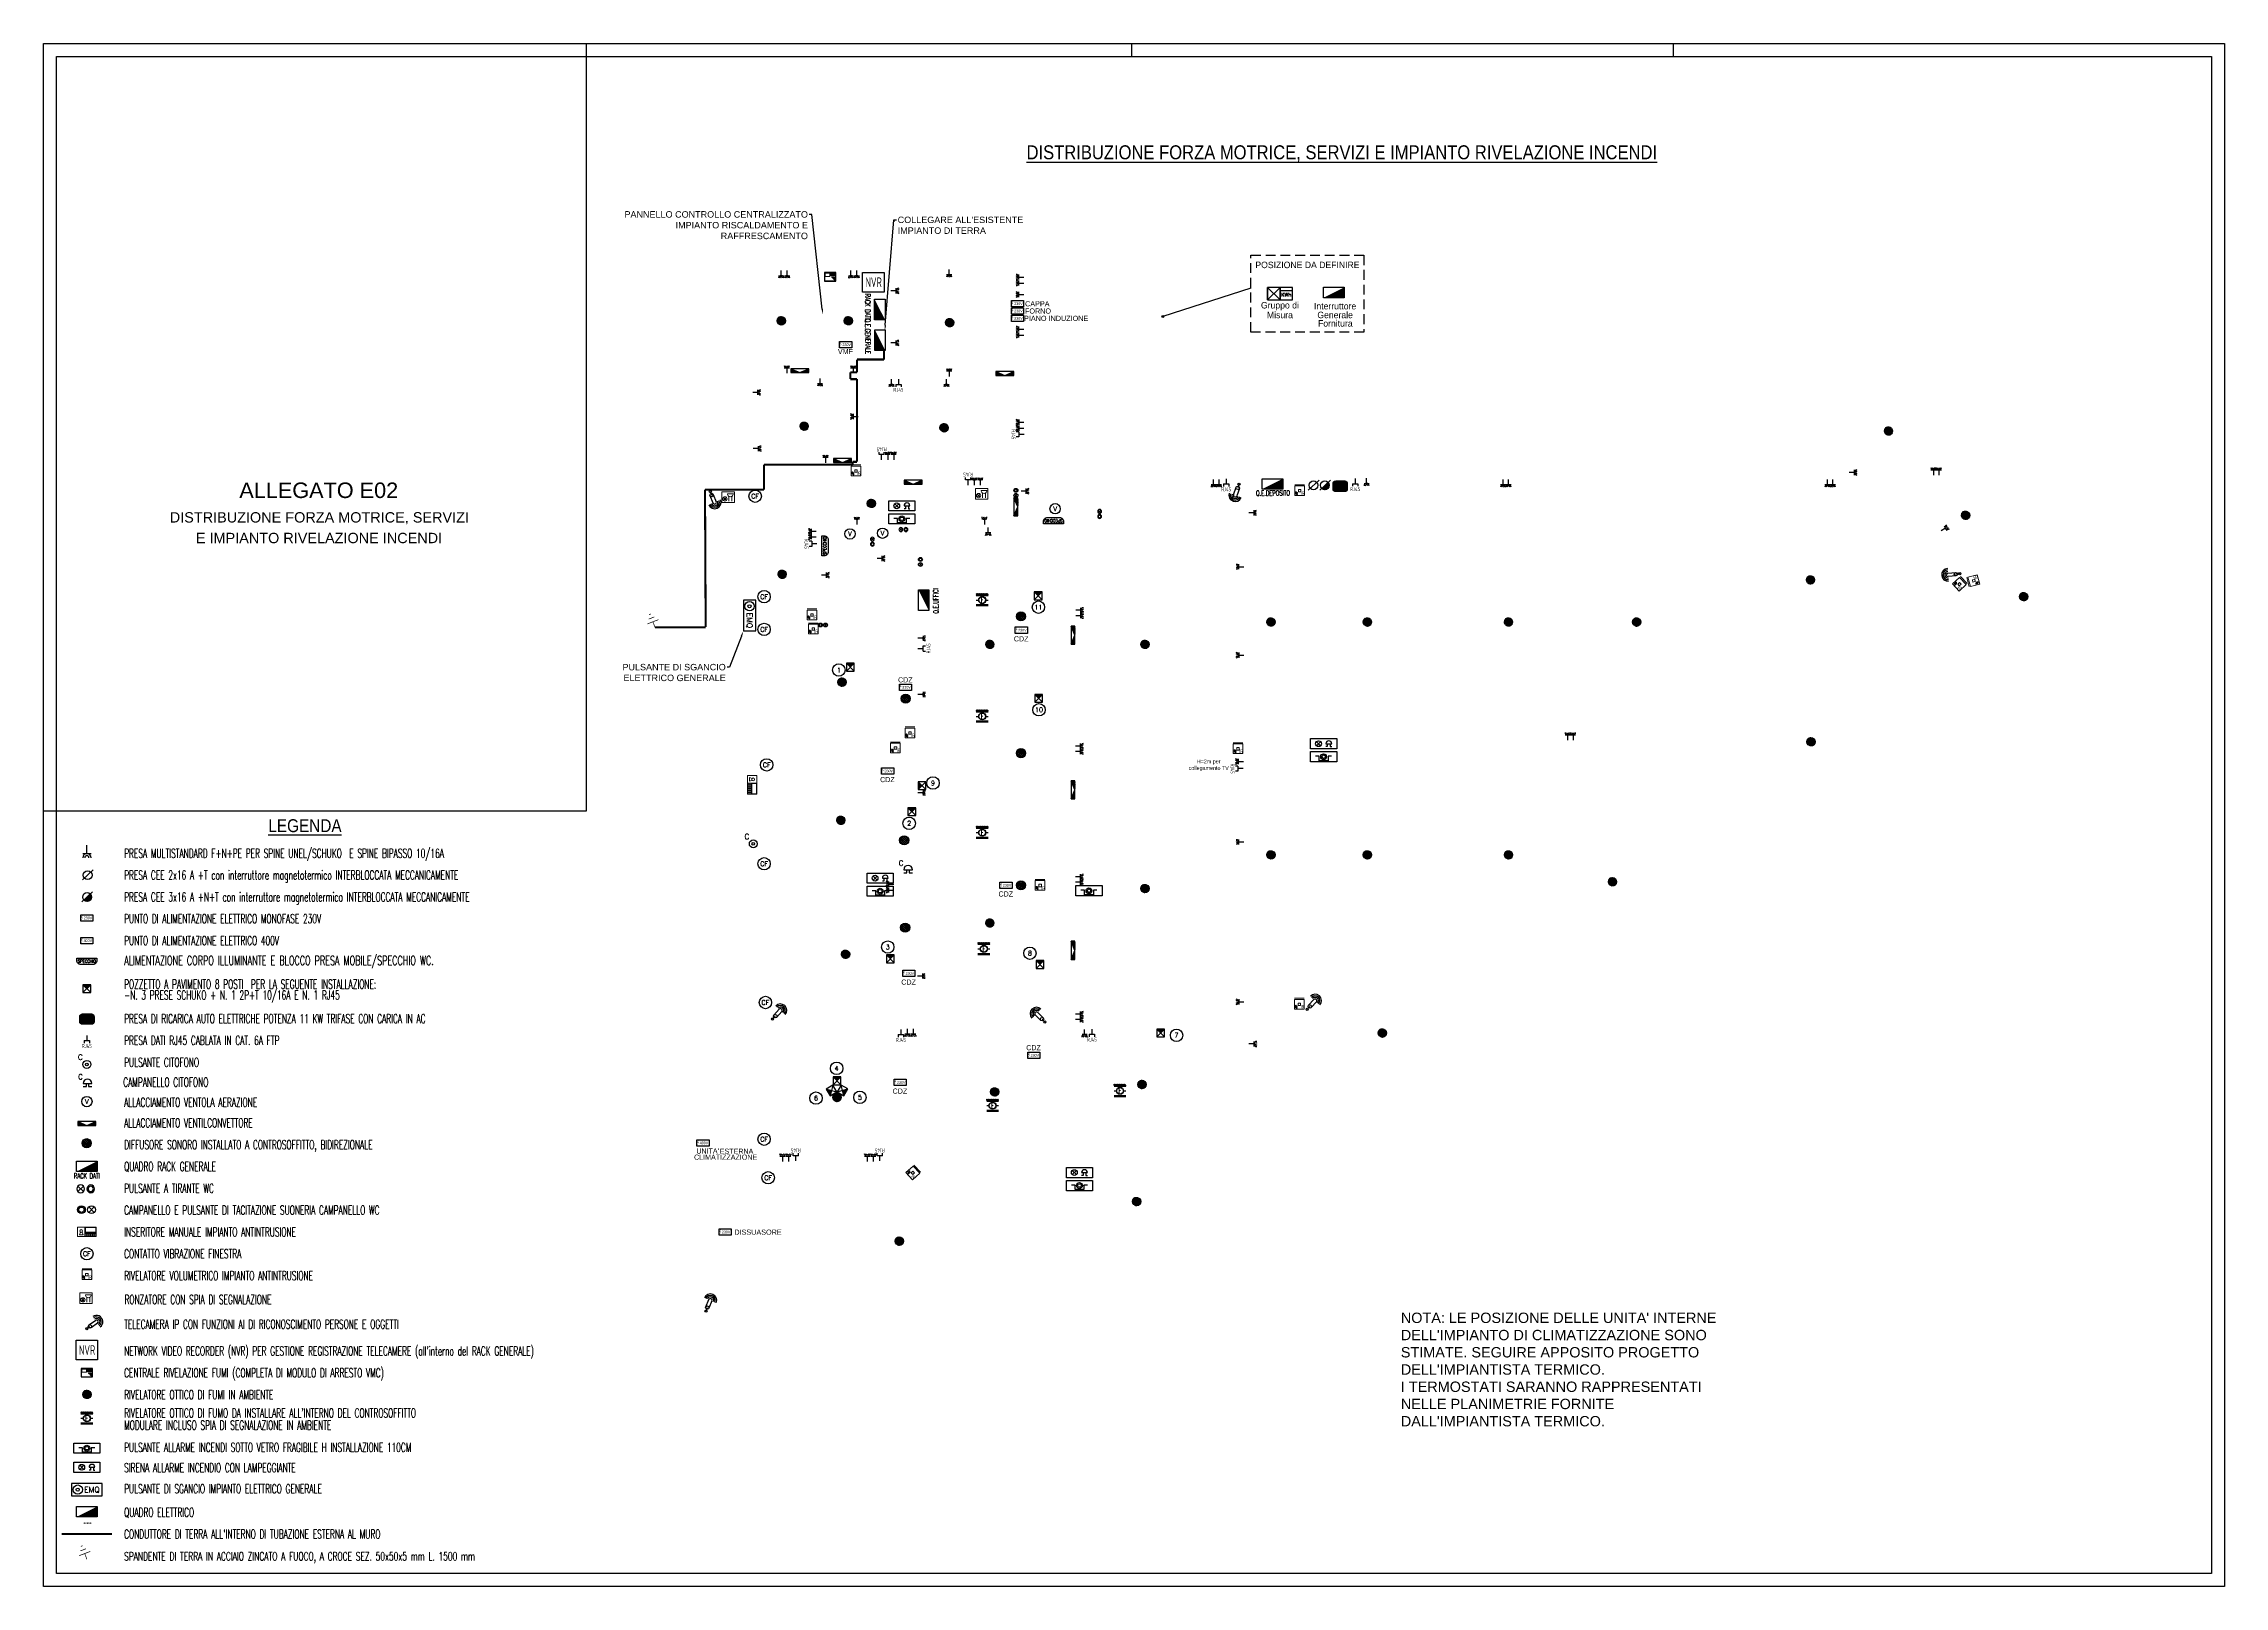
# Model space of a CAD drawing. Header units: millimetres. Extents: x 10519 to 85911, y -3857 to 53173.
# Drawn here: x 10519 to 18958, y -3857 to 2112 of the extents above; entities outside this region: 3.
import ezdxf
from ezdxf import colors
from ezdxf.entities.mleader import LeaderData, LeaderLine
from ezdxf.enums import TextEntityAlignment as Align
from ezdxf.math import Vec2, Vec3

# ---------------------------------------------------------------- set-up
doc = ezdxf.new("R2010")
doc.units = ezdxf.units.MM
for name, pattern in [('CENTER', [2, 1.25, -0.25, 0.25, -0.25]), ('CONTINUA', [0]), ('TRATTEGGIATA', [19.05, 12.7, -6.35])]:
    doc.linetypes.add(name, pattern=pattern)
for name, color, linetype, lineweight in [('00 TESTO', 7, 'Continuous', 0), ('1 - Testi', 7, 'Continuous', 18), ('ESISTENTE', 7, 'Continuous', 25), ('I - Elettrici', 240, 'Continuous', 15)]:
    doc.layers.add(name, color=color, linetype=linetype, lineweight=lineweight)
for name, color, linetype in [('AP_01_Retini', 7, 'Continuous'), ('EVAC', 6, 'Continuous'), ('FM', 240, 'Continuous'), ('IMP. ANTINCENDIO', 4, 'Continuous'), ('LC NUOVA', 3, 'Continuous'), ('LEGENDA EM', 7, 'Continuous'), ('QUADRI', 164, 'Continuous'), ('RETE', 14, 'Continuous'), ('RI', 4, 'Continuous'), ('SCRITTE', 7, 'Continuous'), ('SER', 204, 'Continuous'), ('SERVIZI', 204, 'Continuous'), ('TERRA', 12, 'Continuous'), ('TESTI', 7, 'Continuous'), ('VENT', 40, 'Continuous')]:
    doc.layers.add(name, color=color, linetype=linetype)
doc.layers.add('Testo Fisso', color=244, linetype='Continuous', lineweight=30, true_color=0x991b1e)
doc.styles.add('1', font='SIMPLEX', dxfattribs={"width": 0.65})
doc.styles.add('2', font='SIMPLEX')
doc.styles.add('ARIAL', font='arial.ttf', dxfattribs={"width": 0.9})
doc.styles.add('IMP-15', font='romans.shx', dxfattribs={"width": 0.6, "height": 7.5})
doc.styles.add('ISOCPEUR', font='isocpeur.ttf')
doc.styles.add('leving', font='simplex.shx', dxfattribs={"width": 0.6})
doc.styles.add('ROMANS', font='romans', dxfattribs={"height": 2.5})
doc.styles.add('simplex.shx', font='simplex.shx', dxfattribs={"width": 0.6})
doc.styles.add('SPAC', font='isocp')
doc.styles.get("Standard").update_dxf_attribs({"font": 'arial.ttf'})
doc.styles.add('T_ESE_q100', font='bahnschrift.ttf', dxfattribs={"height": 15})
pattern_1 = [(45, (-1.6892, -1.8778), (-0.1796051, 0.1796051), [])]

# ---------------------------------------------------------------- blocks, each defined once
blk = doc.blocks.new('Quadro di piano')
blk.add_lwpolyline([(-36.2, 0), (44.2, 0), (44.2, -40.5), (-36.2, -40.5)], close=True)
blk.add_solid([(44.2, 0), (-36.2, 0), (-36.2, -40.5)])
at = {"style": 'IMP-15', "width": 0.6}
for tag, p in [('DENOMINAZIONE', (6, -60.5)), ('CODICE', (6, -50.5))]:
    blk.add_attdef(tag, text='', height=7.5, dxfattribs=at).set_placement(p, align=Align.CENTER)
blk = doc.blocks.new('Rack di piano')
blk.add_lwpolyline([(-36.2, 0), (44.2, 0), (44.2, -40.5), (-36.2, -40.5)], close=True)
blk.add_solid([(44.2, 0), (-36.2, 0), (-36.2, -40.5)])
at = {"style": 'IMP-15', "width": 0.6}
for tag, p in [('NOTASX', (-38.8, -33.5)), ('IP', (41.7, -38))]:
    blk.add_attdef(tag, text='', height=7.5, dxfattribs=at).set_placement(p, align=Align.RIGHT)
for tag, p in [('DENOMINAZIONE', (6, -60.5)), ('CODICE', (6, -50.5))]:
    blk.add_attdef(tag, text='', height=7.5, dxfattribs=at).set_placement(p, align=Align.CENTER)
blk.add_attdef('NOTADX', (46.7, -18.5), '', height=7.5, dxfattribs=at)
blk = doc.blocks.new('Riv Incendio Controsoffitto')
h = blk.add_hatch()
h.set_pattern_fill('ANSI31', color=256, scale=0.55)
h.set_pattern_definition([(45, (0.831, -11.8327), (-1.234785, 1.234785), [])])
h.paths.add_polyline_path([(-31.2, 15), (-31.2, 8.1), (14.6, 8.1), (14.6, 15)])
for p, q in [((-31.2, 8.1), (14.6, 8.1)), ((-31.2, -9.8), (-22.1, -9.8)), ((-31.2, -27.6), (14.6, -27.6)), ((-31.2, -31.5), (14.6, -31.5)), ((5.4, -9.8), (14.6, -9.8))]:
    blk.add_line(p, q)
for radius in [13.8, 12.7]:
    blk.add_circle((-8.3, -9.8), radius)
at = {"ltscale": 0.3, "insert": (-8.3, -9.8), "char_height": 22, "width": 30.824, "attachment_point": 5, "style": 'simplex.shx'}
blk.add_mtext('F', dxfattribs=at)
blk = doc.blocks.new('Rivelatore fumo in ambiente')
at = {"layer": 'RI'}
h = blk.add_hatch(dxfattribs=at)
h.set_pattern_fill('ANSI31', color=256, scale=0.08)
h.set_pattern_definition(pattern_1)
h.paths.add_polyline_path([(-8.4, 6.6, 0.414214), (-24.4, -9.4), (-8.4, -9.4)])
h = blk.add_hatch(dxfattribs=at)
h.set_pattern_fill('ANSI31', color=256, scale=0.08)
h.set_pattern_definition(pattern_1)
h.paths.add_polyline_path([(-8.4, 6.6), (-8.4, -9.4), (7.6, -9.4, 0.414214)])
h = blk.add_hatch(dxfattribs=at)
h.set_pattern_fill('ANSI31', color=256, scale=0.08)
h.set_pattern_definition(pattern_1)
h.paths.add_polyline_path([(-8.4, -9.4), (-24.4, -9.4, 0.414214), (-8.4, -25.4)])
h = blk.add_hatch(dxfattribs=at)
h.set_pattern_fill('ANSI31', color=256, scale=0.08)
h.set_pattern_definition(pattern_1)
h.paths.add_polyline_path([(7.6, -9.4), (-8.4, -9.4), (-8.4, -25.4, 0.414214)])
for p, q in [((-8.4, 6.6), (-8.4, -25.4)), ((7.6, -9.4), (-24.4, -9.4))]:
    blk.add_line(p, q, dxfattribs=at)
blk.add_circle((-8.4, -9.4), 16, dxfattribs=at)
blk = doc.blocks.new('*U30')
at = {"layer": 'FM'}
for p, q in [((-10, 0), (10, 0)), ((0, 0), (0, 20))]:
    blk.add_line(p, q, dxfattribs=at)
for radius in [10, 5]:
    blk.add_arc((0, -10), radius, 0, 180, dxfattribs=at)
blk = doc.blocks.new('*U36')
at = {"layer": 'SERVIZI'}
for p, q in [((-10, 0), (10, 0)), ((-10, 0), (-10, -10)), ((0, 20), (0, 0)), ((10, 0), (10, -10))]:
    blk.add_line(p, q, dxfattribs=at)
at = {"layer": 'SERVIZI', "style": 'SPAC', "width": 0.8}
blk.add_text('RJ45', height=15, dxfattribs=at).set_placement((0, -21), align=Align.MIDDLE_CENTER)
blk = doc.blocks.new('WCspecchio')
at = {"layer": 'FM'}
blk.add_lwpolyline([(-25.7, 0), (25.7, 0), (25.7, -6.5, -0.414214), (15.7, -16.5), (-15.7, -16.5, -0.414214), (-25.7, -6.5)], format="xyb", close=True, dxfattribs=at)
at = {"layer": 'TESTI', "linetype": 'CONTINUA', "style": '2', "width": 0.8}
blk.add_text('SPECCHIO', height=8, dxfattribs=at).set_placement((0, -12.1), align=Align.CENTER)
blk = doc.blocks.new('CIVI-WCDIS-02')
for p, q in [((11.7, 5.3), (22.3, -5.3)), ((22.3, 5.3), (11.7, -5.3))]:
    blk.add_line(p, q)
blk.add_lwpolyline([(-2.5, -7.5, 0, 0, 0), (-2.5, -15, 3.75, 0, 0), (-2.5, -22.5, 0, 0, 0)], format="xyseb")
for centre, radius in [((-2.5, 0), 7.5), ((-2.5, 0), 5.25), ((17, 0), 7.5)]:
    blk.add_circle(centre, radius)
at = {"style": 'IMP-15', "width": 0.6, "flags": 4}
blk.add_attdef('NOTASX', text='', height=7.5, dxfattribs=at).set_placement((-22.5, 0), align=Align.MIDDLE_RIGHT)
blk.add_attdef('NOTADX', text='', height=7.5, dxfattribs=at).set_placement((32.8, 0), align=Align.MIDDLE_LEFT)
at = {"style": 'IMP-15', "width": 0.6}
blk.add_attdef('CODICE', text='', height=7.5, dxfattribs=at).set_placement((0.3, -34.5), align=Align.TOP_CENTER)
blk = doc.blocks.new('CIVI-WCTAC-01')
for p, q in [((3.7, 5.3), (14.3, -5.3)), ((14.3, 5.3), (3.7, -5.3))]:
    blk.add_line(p, q)
for centre, radius in [((-10.5, 0), 7.5), ((-10.5, 0), 5.25), ((9, 0), 7.5)]:
    blk.add_circle(centre, radius)
at = {"style": 'IMP-15', "width": 0.6, "flags": 4}
blk.add_attdef('NOTASX', text='', height=7.5, dxfattribs=at).set_placement((-22.7, 0), align=Align.MIDDLE_RIGHT)
blk.add_attdef('NOTADX', text='', height=7.5, dxfattribs=at).set_placement((21, 0), align=Align.MIDDLE_LEFT)
at = {"style": 'IMP-15', "width": 0.6}
blk.add_attdef('CODICE', text='', height=7.5, dxfattribs=at).set_placement((0.3, -12.3), align=Align.TOP_CENTER)
blk = doc.blocks.new('P')
at = {"transparency": 16777216}
for radius in [9.6, 3.2]:
    blk.add_circle((0, 0), radius, dxfattribs=at)
at = {"layer": 'TESTI', "color": 7, "transparency": 16777216, "style": 'ROMANS'}
blk.add_attdef('P', text='', height=13, dxfattribs=at).set_placement((-10.5, 11.1), align=Align.RIGHT)
blk.add_attdef('P', (10, 11.1), '', height=13, dxfattribs=at)
blk = doc.blocks.new('16A')
at = {"layer": 'FM'}
for p, q in [((-10, 0), (10, 0)), ((0, 0), (0, 20))]:
    blk.add_line(p, q, dxfattribs=at)
for radius in [10, 5]:
    blk.add_arc((0, -10), radius, 0, 180, dxfattribs=at)
blk = doc.blocks.new('*U33')
at = {"layer": 'FM'}
for p, q in [((-10, 0), (10, 0)), ((0, 0), (0, 20))]:
    blk.add_line(p, q, dxfattribs=at)
for radius in [10, 5]:
    blk.add_arc((0, -10), radius, 0, 180, dxfattribs=at)
blk = doc.blocks.new('*U32')
at = {"layer": 'FM'}
for p, q in [((-10, 0), (10, 0)), ((0, 0), (0, 20))]:
    blk.add_line(p, q, dxfattribs=at)
for radius in [10, 5]:
    blk.add_arc((0, -10), radius, 0, 180, dxfattribs=at)
blk = doc.blocks.new('*U34')
at = {"layer": 'FM'}
for p, q in [((-10, 0), (10, 0)), ((0, 0), (0, 20))]:
    blk.add_line(p, q, dxfattribs=at)
for radius in [10, 5]:
    blk.add_arc((0, -10), radius, 0, 180, dxfattribs=at)
blk = doc.blocks.new('BLQUA')
for p, q in [((15, 15), (-15, -15)), ((15, -15), (-15, 15)), ((0.7, 0.7), (-13.6, 15)), ((1.4, 1.4), (-12.2, 15)), ((2.1, 2.1), (-10.8, 15)), ((2.8, 2.8), (-9.3, 15)), ((3.5, 3.5), (-7.9, 15)), ((4.2, 4.2), (-6.5, 15)), ((4.9, 4.9), (-5.1, 15)), ((5.7, 5.7), (-3.7, 15)), ((6.4, 6.4), (-2.3, 15)), ((7.1, 7.1), (-0.9, 15)), ((7.8, 7.8), (0.6, 15)), ((8.5, 8.5), (2, 15)), ((9.2, 9.2), (3.4, 15)), ((9.9, 9.9), (4.8, 15)), ((10.6, 10.6), (6.2, 15)), ((11.3, 11.3), (7.6, 15)), ((12, 12), (9, 15)), ((12.7, 12.7), (10.5, 15)), ((13.4, 13.4), (11.9, 15)), ((14.1, 14.1), (13.3, 15))]:
    blk.add_line(p, q)
blk.add_lwpolyline([(-15, -15), (15, -15), (15, 15), (-15, 15)], close=True)
blk = doc.blocks.new('*U37')
at = {"layer": 'SERVIZI'}
for p, q in [((-10, 0), (10, 0)), ((-10, 0), (-10, -10)), ((0, 20), (0, 0)), ((10, 0), (10, -10))]:
    blk.add_line(p, q, dxfattribs=at)
at = {"layer": 'SERVIZI', "style": 'SPAC', "width": 0.8}
blk.add_text('RJ45', height=15, dxfattribs=at).set_placement((0, -21), align=Align.MIDDLE_CENTER)
blk = doc.blocks.new('presa ethernet')
at = {"layer": 'SERVIZI'}
for p, q in [((-10, 0), (10, 0)), ((-10, 0), (-10, -10)), ((0, 20), (0, 0)), ((10, 0), (10, -10))]:
    blk.add_line(p, q, dxfattribs=at)
at = {"layer": 'SERVIZI', "style": 'SPAC', "width": 0.8}
blk.add_text('RJ45', height=15, dxfattribs=at).set_placement((0, -21), align=Align.MIDDLE_CENTER)
blk = doc.blocks.new('*U38')
at = {"layer": 'FM'}
for p, q in [((-10, 0), (10, 0)), ((0, 0), (0, 20))]:
    blk.add_line(p, q, dxfattribs=at)
for radius in [10, 5]:
    blk.add_arc((0, -10), radius, 0, 180, dxfattribs=at)
blk = doc.blocks.new('Diffusore sonoro a controsoffitto')
at = {"layer": 'SERVIZI', "ltscale": 15}
h = blk.add_hatch(dxfattribs=at)
h.set_pattern_fill('ANSI37', color=256, scale=1.65)
h.set_pattern_definition([(45, (90447.5943, 60881.3676), (-3.70435565, 3.70435565), []), (135, (90447.5943, 60881.3676), (-3.70435565, -3.70435565), [])])
h.paths.add_polyline_path([(-15.9, -0.2, 1), (14.9, -0.2, 1)])
at = {"layer": 'SERVIZI'}
blk.add_circle((-0.5, -0.2), 17.6, dxfattribs=at)
at = {"layer": 'SERVIZI', "ltscale": 15}
blk.add_circle((-0.5, -0.2), 15.4, dxfattribs=at)
blk = doc.blocks.new('RIVS-SOA-01')
for p, q in [((-22.5, 8.8), (22.5, 8.8)), ((-22.5, -8.8), (-22.5, 8.8)), ((-12.3, 3.5), (-5.2, -3.5)), ((-5.2, 3.5), (-12.3, -3.5)), ((22.5, 8.8), (22.5, -8.8)), ((22.5, -8.8), (-22.5, -8.8))]:
    blk.add_line(p, q)
blk.add_lwpolyline([(13.8, 0, 1), (3.8, 0)], format="xyb", close=True)
for points in [[(6.2, 0), (6.2, -5), (3.8, -5)], [(11.2, 0), (11.2, -5), (13.8, -5)]]:
    blk.add_lwpolyline(points)
blk.add_circle((-8.8, 0), 5)
at = {"lineweight": 0, "style": 'IMP-15', "width": 0.6, "flags": 4}
blk.add_attdef('NOTASX', text='', height=7.5, dxfattribs=at).set_placement((-26.2, -2.5), align=Align.RIGHT)
blk.add_attdef('NOTADX', (26.2, -2.5), '', height=7.5, dxfattribs=at)
blk.add_attdef('CODICE', text='', height=7.5, dxfattribs=at).set_placement((0, -13.8), align=Align.MIDDLE_CENTER)
blk = doc.blocks.new('RIVI-P-01')
for p, q in [((-22.5, -8.8), (-22.5, 8.8)), ((-22.5, 8.8), (22.5, 8.8)), ((22.5, 8.8), (22.5, -8.8)), ((22.5, -8.8), (-22.5, -8.8))]:
    blk.add_line(p, q)
blk.add_lwpolyline([(13.7, 0.7), (7.5, 0.7), (7.5, -6.8), (-7.5, -6.8), (-7.5, 0.7), (-13.8, 0.7)])
for radius in [5, 3]:
    blk.add_circle((0, 0), radius)
at = {"lineweight": 0, "style": 'IMP-15', "width": 0.6, "flags": 4}
blk.add_attdef('NOTASX', text='', height=7.5, dxfattribs=at).set_placement((-23.8, -2.5), align=Align.RIGHT)
blk.add_attdef('NOTADX', (23.8, -2.5), '', height=7.5, dxfattribs=at)
for tag, p in [('CODICE', (1.2, -13.8)), ('TIPO', (1.2, -23.8))]:
    blk.add_attdef(tag, text='', height=7.5, dxfattribs=at).set_placement(p, align=Align.MIDDLE_CENTER)
blk = doc.blocks.new('SENS')
at = {"lineweight": 9}
for p, q in [((1099.135, 657.38), (1098.927, 657.38)), ((1098.927, 657.38), (1098.927, 657.172)), ((1099.135, 657.172), (1099.135, 657.38)), ((1098.927, 657.172), (1099.135, 657.172)), ((1099.135, 657.147), (1098.927, 657.147))]:
    blk.add_line(p, q, dxfattribs=at)
for points in [[(1099.117, 657.349, -1), (1099.096, 657.349, 1), (1099.075, 657.349, 1)], [(1099.117, 657.328, -1), (1099.096, 657.328, 1), (1099.075, 657.328, 1)], [(1099.117, 657.308, -1), (1099.096, 657.308, 1), (1099.075, 657.308, 1)]]:
    blk.add_lwpolyline(points, format="xyb", dxfattribs=at)
blk.add_lwpolyline([(1099.057, 657.25), (1099.057, 657.302), (1099.005, 657.302), (1099.005, 657.25)], close=True, dxfattribs=at)
at = {"lineweight": 9, "style": 'SPAC', "width": 0.8}
blk.add_text('IR', height=0.078, rotation=180, dxfattribs=at).set_placement((1098.966, 657.367), align=Align.CENTER)
blk = doc.blocks.new('OPVE-ALIM-230')
blk.add_lwpolyline([(-9, 15), (85, 15), (85, -34), (-9, -34)], close=True)
at = {"linetype": 'Continuous'}
blk.add_lwpolyline([(2, 10, 3.2, 2.13, 0), (-4, -6, 2.13, 1.6, 0), (4, -3, 1.6, 1.07, 0), (-1, -19, 4.27, 0, 0), (-4, -27, 4.27, 2.13, 0)], format="xyseb", dxfattribs=at)
at = {"style": 'ARIAL'}
blk.add_text('230V', height=20, dxfattribs=at).set_placement((13, -9), align=Align.MIDDLE_LEFT)
at = {"style": 'IMP-15', "width": 0.6}
blk.add_attdef('CODICE', text='', height=20, dxfattribs=at).set_placement((47, -63), align=Align.MIDDLE_CENTER)
blk = doc.blocks.new('BLCF')
blk.add_circle((0, 0), 20)
at = {"style": 'ROMANS'}
blk.add_text('CF', height=15, dxfattribs=at).set_placement((0, 0), align=Align.MIDDLE)
blk = doc.blocks.new('*U110')
at = {"layer": 'SERVIZI'}
for p, q in [((-6.7, 14.9), (-6.7, 45.5)), ((0, 0), (0, 14.9)), ((6.7, 45.5), (6.7, 14.9))]:
    blk.add_line(p, q, dxfattribs=at)
for centre, radius in [((0, 14.9), 6.7), ((0, 0), 4.32)]:
    blk.add_circle(centre, radius, dxfattribs=at)
for radius in [24.7, 18.7, 12.7, 6.7]:
    blk.add_arc((0, 45.5), radius, 0, 180, dxfattribs=at)
blk = doc.blocks.new('*U109')
at = {"layer": 'SERVIZI'}
for p, q in [((-6.7, 14.9), (-6.7, 45.5)), ((0, 0), (0, 14.9)), ((6.7, 45.5), (6.7, 14.9))]:
    blk.add_line(p, q, dxfattribs=at)
for centre, radius in [((0, 14.9), 6.7), ((0, 0), 4.32)]:
    blk.add_circle(centre, radius, dxfattribs=at)
for radius in [24.7, 18.7, 12.7, 6.7]:
    blk.add_arc((0, 45.5), radius, 0, 180, dxfattribs=at)
blk = doc.blocks.new('*U122')
at = {"layer": 'SERVIZI'}
for p, q in [((-10.5, 12.5), (-18.7, 42)), ((-5.8, 45.6), (2.4, 16.1)), ((0, 0), (-4, 14.3))]:
    blk.add_line(p, q, dxfattribs=at)
for centre, radius in [((-4, 14.3), 6.7), ((0, 0), 4.32)]:
    blk.add_circle(centre, radius, dxfattribs=at)
for radius in [24.7, 18.7, 12.7, 6.7]:
    blk.add_arc((-12.3, 43.8), radius, 15.65934, 195.65934, dxfattribs=at)
blk = doc.blocks.new('CEE')
at = {"color": 164}
blk.add_line((-20.1, -18.4), (21.5, 20.4), dxfattribs=at)
blk.add_circle((0, 0), 17, dxfattribs=at)
blk = doc.blocks.new('CEE1')
at = {"color": 1}
for p, q in [((-20.1, -18.4), (21.5, 20.4)), ((-11.2, -12.8), (13.6, 10.3)), ((-9.6, -14.1), (14.7, 8.6)), ((-7.8, -15.1), (15.6, 6.7)), ((-5.8, -16), (16.3, 4.7)), ((-3.5, -16.6), (16.8, 2.4)), ((-1, -17), (17, -0.2)), ((2.1, -16.9), (16.7, -3.2)), ((6.1, -15.9), (15.4, -7.1))]:
    blk.add_line(p, q, dxfattribs=at)
blk.add_circle((0, 0), 17, dxfattribs=at)
blk = doc.blocks.new('cml')
h = blk.add_hatch(color=254)
h.paths.add_polyline_path([(-33, 38, 0.382799), (-53, 15), (-53, -20, 0.414214), (-33, -40), (33, -40, 0.414214), (53, -20), (53, 15, 0.382799), (33, 38)])
h.paths.add_polyline_path([(4, 15, -1), (18, 15, -1)], flags=16)
h.paths.add_polyline_path([(-18, 15, -1), (-5, 15, -1)], flags=16)
h.paths.add_polyline_path([(18, -15, -1), (4, -15, -1)], flags=16)
h.paths.add_polyline_path([(-5, -15, -1), (-18, -15, -1)], flags=16)
h.paths.add_polyline_path([(27, 15, -1), (40, 15, -1)], flags=16)
h.paths.add_polyline_path([(40, -15, -1), (27, -15, -1)], flags=16)
h.paths.add_polyline_path([(-41, 15, -1), (-27, 15, -1)], flags=16)
h.paths.add_polyline_path([(-27, -15, -1), (-41, -15, -1)], flags=16)
for points in [[(-41, 15, 1), (-27, 15, 1)], [(-5, 15, 1), (-18, 15, 1)], [(18, 15, 1), (4, 15, 1)], [(27, 15, 1), (40, 15, 1)], [(-41, -15, 1), (-27, -15, 1)], [(-5, -15, 1), (-18, -15, 1)], [(18, -15, 1), (4, -15, 1)], [(40, -15, 1), (27, -15, 1)]]:
    blk.add_hatch(color=90).paths.add_polyline_path(points)
for points in [[(-35, 40), (35, 40, -0.382799), (55, 17), (55, -22, -0.414214), (35, -42), (-35, -42, -0.414214), (-55, -22), (-55, 17, -0.382799)], [(-34, 39), (34, 39, -0.382799), (54, 16), (54, -21, -0.414214), (34, -41), (-34, -41, -0.414214), (-54, -21), (-54, 16, -0.382799)], [(-33, 38), (33, 38, -0.382799), (53, 15), (53, -20, -0.414214), (33, -40), (-33, -40, -0.414214), (-53, -20), (-53, 15, -0.382799)]]:
    blk.add_lwpolyline(points, format="xyb", close=True)
at = {"color": 172}
for centre in [(-34, 15), (-11, 15), (11, 15), (33, 15), (-34, -15), (-11, -15), (11, -15), (33, -15)]:
    blk.add_circle(centre, 6.7, dxfattribs=at)
at = {"color": 7, "style": 'ROMANS'}
blk.add_attdef('...', text='', height=36, dxfattribs=at).set_placement((4, 67), align=Align.MIDDLE)
blk = doc.blocks.new('q_puls')
at = {"layer": 'LC NUOVA', "xscale": 0.5, "yscale": 0.5, "zscale": 0.5}
blk.add_blockref('cml', (0.6, 0.4), dxfattribs=at)
blk = doc.blocks.new('RIVA-CR-01_BIS')
for p, q in [((21.6, 32.9), (-21.6, 32.9)), ((-21.6, 32.9), (-21.6, 0)), ((-21.6, 0), (21.6, 0)), ((21.6, 0), (21.6, 32.9))]:
    blk.add_line(p, q)
at = {"linetype": 'Continuous', "lineweight": 9}
for p, q in [((-20.5, 1), (-20.5, 31.8)), ((-20.5, 31.8), (0, 31.8)), ((0, 1), (-20.5, 1)), ((20.5, 31.8), (0, 31.8)), ((0, 1), (20.5, 1)), ((20.5, 1), (20.5, 31.8))]:
    blk.add_line(p, q, dxfattribs=at)
at = {"lineweight": 9}
for p, q in [((4.9, 15.1), (19, 15.1)), ((6.5, 13.5), (19, 13.5)), ((8, 12), (19, 12)), ((9.6, 10.4), (19, 10.4)), ((11.2, 8.8), (19, 8.8)), ((12.7, 7.3), (19, 7.3)), ((14.3, 5.7), (19, 5.7)), ((15.9, 4.2), (19, 4.2))]:
    blk.add_line(p, q, dxfattribs=at)
at = {"linetype": 'Continuous', "lineweight": 9}
for points in [[(-10.3, 18), (-18, 18, -0.414214), (-19, 19), (-19, 29.3, -0.414214), (-18, 30.3), (-10.3, 30.3)], [(-10.3, 18), (-2.5, 18, 0.414214), (-1.5, 19), (-1.5, 29.3, 0.414214), (-2.5, 30.3), (-10.3, 30.3)]]:
    blk.add_lwpolyline(points, format="xyb", dxfattribs=at)
for centre in [(3.3, 27.7), (3.3, 24.1), (3.3, 20.5), (6.4, 27.7), (6.4, 24.1), (6.4, 20.5), (9.5, 27.7), (9.5, 24.1), (9.5, 20.5), (12.6, 27.7), (12.6, 24.1), (12.6, 20.5), (15.7, 27.7), (15.7, 24.1), (15.7, 20.5)]:
    blk.add_circle(centre, 1.03, dxfattribs=at)
blk = doc.blocks.new('Controllo accessi')
at = {"lineweight": 9}
for p, q in [((-91515.6, 685), (-91515.6, 647.5)), ((-91485.6, 685), (-91515.6, 685)), ((-91515.6, 647.5), (-91485.6, 647.5)), ((-91504.2, 665.7), (-91508.1, 655)), ((-91508.1, 655), (-91493.1, 655)), ((-91493.1, 655), (-91496.9, 665.7)), ((-91485.6, 647.5), (-91485.6, 685)), ((-91485.6, 685), (-91440.6, 685)), ((-91485.6, 647.5), (-91485.6, 685)), ((-91485.6, 663.2), (-91440.6, 663.2)), ((-91485.6, 658), (-91440.6, 658)), ((-91485.6, 652.7), (-91440.6, 652.7)), ((-91440.6, 647.5), (-91485.6, 647.5)), ((-91478.1, 663.2), (-91478.1, 647.5)), ((-91470.6, 663.2), (-91470.6, 647.5)), ((-91463.1, 663.2), (-91463.1, 647.5)), ((-91455.6, 663.2), (-91455.6, 647.5)), ((-91448.1, 663.2), (-91448.1, 647.5)), ((-91440.6, 685), (-91440.6, 647.5))]:
    blk.add_line(p, q, dxfattribs=at)
blk.add_lwpolyline([(-91484.1, 683.5), (-91442.1, 683.5), (-91442.1, 664.7), (-91484.1, 664.7)], close=True, dxfattribs=at)
blk.add_circle((-91500.6, 670), 5.62, dxfattribs=at)
blk = doc.blocks.new('*U108')
at = {"layer": 'SERVIZI'}
for p, q in [((-10, 0), (10, 0)), ((-10, 0), (-10, -10)), ((0, 20), (0, 0)), ((10, 0), (10, -10))]:
    blk.add_line(p, q, dxfattribs=at)
at = {"layer": 'SERVIZI', "style": 'SPAC', "width": 0.8}
blk.add_text('RJ45', height=15, dxfattribs=at).set_placement((0, -21), align=Align.MIDDLE_CENTER)
blk = doc.blocks.new('*U123')
at = {"layer": 'SERVIZI'}
for p, q in [((0, 0), (7.9, 12.6)), ((2.2, 16.2), (18.4, 42.2)), ((29.8, 35.1), (13.6, 9.1))]:
    blk.add_line(p, q, dxfattribs=at)
for centre, radius in [((0, 0), 4.32), ((7.9, 12.6), 6.7)]:
    blk.add_circle(centre, radius, dxfattribs=at)
for radius in [24.7, 18.7, 12.7, 6.7]:
    blk.add_arc((24.1, 38.6), radius, 328.03986, 148.03986, dxfattribs=at)
blk = doc.blocks.new('*U111')
at = {"layer": 'FM'}
for p, q in [((-10, 0), (10, 0)), ((0, 0), (0, 20))]:
    blk.add_line(p, q, dxfattribs=at)
for radius in [10, 5]:
    blk.add_arc((0, -10), radius, 0, 180, dxfattribs=at)
blk = doc.blocks.new('*U112')
at = {"layer": 'FM'}
for p, q in [((-10, 0), (10, 0)), ((0, 0), (0, 20))]:
    blk.add_line(p, q, dxfattribs=at)
for radius in [10, 5]:
    blk.add_arc((0, -10), radius, 0, 180, dxfattribs=at)
blk = doc.blocks.new('C')
blk.add_circle((0, 0), 20)
at = {"style": 'ROMANS'}
blk.add_attdef('S', text='', height=18, dxfattribs=at).set_placement((0, 0), align=Align.MIDDLE_CENTER)
blk = doc.blocks.new('Qtes')
at = {"layer": 'VENT', "linetype": 'Continuous'}
for p, q in [((-35, 15), (0, 0)), ((-35, 13.4), (-3.8, 0)), ((-35, 11.7), (-7.6, 0)), ((-35, 10.1), (-11.4, 0)), ((-35, 8.5), (-15.2, 0)), ((-35, 6.8), (-19, 0)), ((-35, 5.2), (-22.8, 0)), ((-35, 3.6), (-26.7, 0)), ((-35, 1.9), (-30.5, 0)), ((0, 0), (35, 15)), ((35, 13.4), (3.8, 0)), ((35, 11.7), (7.6, 0)), ((35, 10.1), (11.4, 0)), ((35, 8.5), (15.2, 0)), ((35, 6.8), (19, 0)), ((35, 5.2), (22.8, 0)), ((35, 3.6), (26.7, 0)), ((35, 1.9), (30.5, 0))]:
    blk.add_line(p, q, dxfattribs=at)
at = {"layer": 'VENT'}
for p, q in [((-35, 15), (-35, 0)), ((35, 15), (-35, 15)), ((-35, 0.1), (-34.8, 0)), ((-35, 0), (35, 0)), ((34.8, 0), (35, 0.1)), ((35, 0), (35, 15))]:
    blk.add_line(p, q, dxfattribs=at)
blk = doc.blocks.new('_DotSmall')
at = {"color": 0, "linetype": 'ByBlock', "const_width": 0.5}
blk.add_lwpolyline([(-0.0625, 0, 1), (0.0625, 0, 1)], format="xyb", close=True, dxfattribs=at)
blk = doc.blocks.new('*U118')
at = {"layer": 'FM'}
for p, q in [((-10, 0), (10, 0)), ((0, 0), (0, 20))]:
    blk.add_line(p, q, dxfattribs=at)
for radius in [10, 5]:
    blk.add_arc((0, -10), radius, 0, 180, dxfattribs=at)
blk = doc.blocks.new('TER1')
at = {"const_width": 0.2152}
for points in [[(0, -0.625), (0, 0)], [(-1.875, -1.875), (1.875, -1.875)], [(-0.9375, -3.125), (0.9375, -3.125)], [(-0.3125, -4.375), (0.3125, -4.375)], [(0, -0.625), (0, -1.875)]]:
    blk.add_lwpolyline(points, dxfattribs=at)
blk = doc.blocks.new('Pemq')
for p, q in [((78.8, 20), (-20, 20)), ((-20, 20), (-20, -20)), ((78.8, -20), (78.8, 20)), ((-20, -20), (78.8, -20))]:
    blk.add_line(p, q)
for radius in [15, 5]:
    blk.add_circle((0, 0), radius)
at = {"style": 'ROMANS'}
blk.add_attdef('EMQ', (20.6, -8.9), '', height=18, dxfattribs=at)
blk = doc.blocks.new('CIVE-WCALL-01')
at = {"lineweight": 0}
for p, q in [((-16.2, 14.6), (15.8, 14.6)), ((-16.2, -13.3), (-16.2, 14.6)), ((-9.4, 2.7), (-9.4, -9.8)), ((-2.2, 2.8), (-2.2, -9.8)), ((4.2, 0.4), (12, -7.4)), ((4.2, -7.4), (12, 0.4)), ((15.8, 14.6), (15.8, -13.3)), ((15.8, -13.3), (-16.2, -13.3))]:
    blk.add_line(p, q, dxfattribs=at)
blk.add_lwpolyline([(-13.6, 9.8), (1.7, 9.8, -1.030754)], format="xyb", close=True, dxfattribs=at)
blk.add_circle((8.1, -3.5), 5.52, dxfattribs=at)
at = {"lineweight": 0, "style": 'IMP-15', "width": 0.6}
blk.add_attdef('NOTASX', text='', height=7.5, dxfattribs=at).set_placement((-19.2, -1.9), align=Align.MIDDLE_RIGHT)
blk.add_attdef('NOTADX', text='', height=7.5, dxfattribs=at).set_placement((17.6, -1.9), align=Align.MIDDLE_LEFT)
blk.add_attdef('CODICE', text='', height=7.5, dxfattribs=at).set_placement((-0.5, -16), align=Align.TOP_CENTER)
blk = doc.blocks.new('*U128')
at = {"layer": 'FM'}
for p, q in [((-10, 0), (10, 0)), ((0, 0), (0, 20))]:
    blk.add_line(p, q, dxfattribs=at)
for radius in [10, 5]:
    blk.add_arc((0, -10), radius, 0, 180, dxfattribs=at)
blk = doc.blocks.new('*U129')
at = {"layer": 'FM'}
for p, q in [((-10, 0), (10, 0)), ((0, 0), (0, 20))]:
    blk.add_line(p, q, dxfattribs=at)
for radius in [10, 5]:
    blk.add_arc((0, -10), radius, 0, 180, dxfattribs=at)
blk = doc.blocks.new('*U130')
at = {"layer": 'SERVIZI'}
for p, q in [((-10, 0), (10, 0)), ((-10, 0), (-10, -10)), ((0, 20), (0, 0)), ((10, 0), (10, -10))]:
    blk.add_line(p, q, dxfattribs=at)
at = {"layer": 'SERVIZI', "style": 'SPAC', "width": 0.8}
blk.add_text('RJ45', height=15, dxfattribs=at).set_placement((0, -21), align=Align.MIDDLE_CENTER)
blk = doc.blocks.new('*U131')
at = {"layer": 'SERVIZI'}
for p, q in [((-10, 0), (10, 0)), ((-10, 0), (-10, -10)), ((0, 20), (0, 0)), ((10, 0), (10, -10))]:
    blk.add_line(p, q, dxfattribs=at)
at = {"layer": 'SERVIZI', "style": 'SPAC', "width": 0.8}
blk.add_text('RJ45', height=15, dxfattribs=at).set_placement((0, -21), align=Align.MIDDLE_CENTER)
blk = doc.blocks.new('*U133')
at = {"layer": 'FM'}
for p, q in [((-10, 0), (10, 0)), ((0, 0), (0, 20))]:
    blk.add_line(p, q, dxfattribs=at)
for radius in [10, 5]:
    blk.add_arc((0, -10), radius, 0, 180, dxfattribs=at)
blk = doc.blocks.new('*U132')
at = {"layer": 'SERVIZI'}
for p, q in [((-10, 0), (10, 0)), ((-10, 0), (-10, -10)), ((0, 20), (0, 0)), ((10, 0), (10, -10))]:
    blk.add_line(p, q, dxfattribs=at)
at = {"layer": 'SERVIZI', "style": 'SPAC', "width": 0.8}
blk.add_text('RJ45', height=15, dxfattribs=at).set_placement((0, -21), align=Align.MIDDLE_CENTER)

msp = doc.modelspace()

# ---------------------------------------------------------------- hatches: boundary and pattern name
at = {"layer": 'AP_01_Retini'}
h = msp.add_hatch(color=256, dxfattribs=at)
h.dxf.hatch_style = 1
h.paths.add_polyline_path([(14846.3, 1056.7, 1), (14853.5, 1056.7, 1)])

# ---------------------------------------------------------------- linework, layer by layer
for p, q in [((12618.5, 2112.5), (12618.5, -857.5)), ((14729.7, 2063.1), (14729.7, 2112.5)), ((16826.1, 2063.1), (16826.1, 2112.5)), ((15190.9, 1165.6), (14849.9, 1056.7)), ((10567.9, -802.3), (10567.9, -802.3)), ((12618.5, -857.5), (10518.5, -857.5))]:
    msp.add_line(p, q)
for points in [[(10518.5, 2112.5), (18958.2, 2112.5), (18958.2, -3857.1), (10518.5, -3857.1)], [(10567.9, 2063.1), (18908.7, 2063.1), (18908.7, -3807.8), (10567.9, -3807.8)]]:
    msp.add_lwpolyline(points, close=True)
for centre, radius in [((14849.9, 1056.7), 3.59), ((14368.5, -68), 24), ((13596, -311.3), 24), ((14370.6, -465.1), 24), ((13960.3, -748.6), 24), ((13868.3, -904.4), 24), ((13785.5, -1383.3), 24), ((14335.6, -1407.2), 24), ((14903.1, -1724.8), 24), ((13587.6, -1852.7), 24), ((13677.6, -1964.9), 24), ((13507.5, -1967.8), 24)]:
    msp.add_circle(centre, radius)
at = {"layer": 'FM'}
for points in [[(13598.7, 959.7), (13645.8, 959.7), (13645.8, 935.2), (13598.7, 935.2)], [(14279, -144.8), (14326.1, -144.8), (14326.1, -169.4), (14279, -169.4)], [(13830.8, -365.8), (13877.8, -365.8), (13877.8, -390.3), (13830.8, -390.3)], [(13761.4, -689.3), (13808.4, -689.3), (13808.4, -713.9), (13761.4, -713.9)], [(14219.6, -1132.1), (14266.6, -1132.1), (14266.6, -1156.6), (14219.6, -1156.6)], [(10662.4, -1346.4), (10709.4, -1346.4), (10709.4, -1370.9), (10662.4, -1370.9)], [(13843.4, -1473.2), (13890.4, -1473.2), (13890.4, -1497.7), (13843.4, -1497.7)], [(14327, -1790.3), (14374, -1790.3), (14374, -1814.9), (14327, -1814.9)], [(13809.9, -1894.9), (13856.9, -1894.9), (13856.9, -1919.4), (13809.9, -1919.4)], [(13046.5, -2128.8), (13093.6, -2128.8), (13093.6, -2153.4), (13046.5, -2153.4)]]:
    msp.add_lwpolyline(points, close=True, dxfattribs=at)
at = {"layer": 'FM', "linetype": 'Continuous'}
for points in [[(13604.4, 957.1, 1.6, 1.07, 0), (13601.7, 949.1, 1.07, 0.8, 0), (13605.7, 950.5, 0.8, 0.533, 0), (13603, 942.5, 2.13, 0, 0), (13601.7, 938.5, 2.13, 1.07, 0)], [(14284.7, -147.4, 1.6, 1.07, 0), (14282, -155.4, 1.07, 0.8, 0), (14286, -154.1, 0.8, 0.533, 0), (14283.3, -162.1, 2.13, 0, 0), (14282, -166.1, 2.13, 1.07, 0)], [(13836.4, -368.3, 1.6, 1.07, 0), (13833.7, -376.3, 1.07, 0.8, 0), (13837.7, -375, 0.8, 0.533, 0), (13835.1, -383, 2.13, 0, 0), (13833.7, -387, 2.13, 1.07, 0)], [(13767.1, -691.9, 1.6, 1.07, 0), (13764.4, -699.9, 1.07, 0.8, 0), (13768.4, -698.6, 0.8, 0.533, 0), (13765.7, -706.6, 2.13, 0, 0), (13764.4, -710.6, 2.13, 1.07, 0)], [(14225.2, -1134.7, 1.6, 1.07, 0), (14222.6, -1142.7, 1.07, 0.8, 0), (14226.6, -1141.3, 0.8, 0.533, 0), (14223.9, -1149.3, 2.13, 0, 0), (14222.6, -1153.3, 2.13, 1.07, 0)], [(10668, -1349, 1.6, 1.07, 0), (10665.3, -1357, 1.07, 0.8, 0), (10669.3, -1355.6, 0.8, 0.533, 0), (10666.6, -1363.6, 2.13, 0, 0), (10665.3, -1367.6, 2.13, 1.07, 0)], [(13849, -1475.8, 1.6, 1.07, 0), (13846.3, -1483.8, 1.07, 0.8, 0), (13850.3, -1482.4, 0.8, 0.533, 0), (13847.7, -1490.4, 2.13, 0, 0), (13846.3, -1494.4, 2.13, 1.07, 0)], [(14332.7, -1792.9, 1.6, 1.07, 0), (14330, -1800.9, 1.07, 0.8, 0), (14334, -1799.6, 0.8, 0.533, 0), (14331.3, -1807.6, 2.13, 0, 0), (14330, -1811.6, 2.13, 1.07, 0)], [(13815.6, -1897.4, 1.6, 1.07, 0), (13812.9, -1905.4, 1.07, 0.8, 0), (13816.9, -1904.1, 0.8, 0.533, 0), (13814.2, -1912.1, 2.13, 0, 0), (13812.9, -1916.1, 2.13, 1.07, 0)], [(13052.2, -2131.4, 1.6, 1.07, 0), (13049.5, -2139.4, 1.07, 0.8, 0), (13053.5, -2138.1, 0.8, 0.533, 0), (13050.8, -2146.1, 2.13, 0, 0), (13049.5, -2150.1, 2.13, 1.07, 0)]]:
    msp.add_lwpolyline(points, format="xyseb", dxfattribs=at)
at = {"layer": 'QUADRI', "transparency": 33554687}
for p, q in [((15303.5, 1169.4), (15255.5, 1121.4)), ((15255.5, 1169.4), (15303.5, 1121.4)), ((15255.5, 1121.4), (15255.5, 1169.4)), ((15255.5, 1169.4), (15255.5, 1121.4)), ((15303.5, 1169.4), (15255.5, 1169.4)), ((15255.5, 1121.4), (15303.5, 1121.4)), ((15303.5, 1169.4), (15303.5, 1121.4)), ((15351.5, 1169.4), (15303.5, 1169.4)), ((15303.5, 1121.4), (15303.5, 1169.4)), ((15303.5, 1157.4), (15351.5, 1157.4)), ((15303.5, 1121.4), (15351.5, 1121.4)), ((15351.5, 1121.4), (15351.5, 1169.4))]:
    msp.add_line(p, q, dxfattribs=at)
at = {"layer": 'RETE', "linetype": 'CENTER', "ltscale": 25, "transparency": 33554687, "const_width": 8}
for points in [[(13770.4, 924.5), (13770.4, 890.2), (13770.4, 890.2)], [(13640.1, 840.7), (13640.1, 814.2), (13640.1, 814.2)], [(13666.8, 840.7), (13640.1, 840.7), (13640.1, 840.7)], [(13666.8, 890.2), (13666.8, 840.7), (13666.8, 840.7)], [(13770.4, 890.2), (13666.8, 890.2), (13666.8, 890.2)], [(13640.1, 814.2), (13666.8, 814.2), (13666.8, 814.2)], [(13666.8, 494.3), (13666.8, 814.2), (13666.8, 814.2)], [(13306, 386.8), (13306, 482.8), (13306, 482.8)], [(13306, 482.8), (13649.3, 482.8), (13649.3, 482.8)], [(13649.3, 482.8), (13649.3, 494.3), (13649.3, 494.3)], [(13649.3, 494.3), (13666.8, 494.3), (13666.8, 494.3)], [(13078.1, 386.8), (13306, 386.8), (13306, 386.8)], [(10587.9, -3654.5), (10783.8, -3654.5), (10783.8, -3654.5)]]:
    msp.add_lwpolyline(points, dxfattribs=at)
at = {"layer": 'SER'}
for points in [[(13771.5, 1227), (13771.5, 1151.2), (13688.1, 1151.2), (13688.1, 1227)], [(10727.6, -2904.7), (10727.6, -2980.6), (10644.1, -2980.6), (10644.1, -2904.7)]]:
    msp.add_lwpolyline(points, close=True, dxfattribs=at)
at = {"layer": 'SERVIZI'}
for p, q in [((13847, -1084.1), (13880.9, -1084.1)), ((13847, -1096.7), (13859.7, -1096.7)), ((13859.7, -1096.7), (13859.7, -1084.1)), ((13868.2, -1084.1), (13868.2, -1096.7)), ((13868.2, -1096.7), (13880.9, -1096.7)), ((10671.6, -1910.8), (10705.5, -1910.8)), ((10671.6, -1923.5), (10684.3, -1923.5)), ((10684.3, -1923.5), (10684.3, -1910.8)), ((10692.8, -1910.8), (10692.8, -1923.5)), ((10692.8, -1923.5), (10705.5, -1923.5))]:
    msp.add_line(p, q, dxfattribs=at)
for centre in [(13863.9, -1084.1), (10688.5, -1910.8)]:
    msp.add_arc(centre, 16.9, 0, 180, dxfattribs=at)
at = {"layer": 'TESTI', "linetype": 'TRATTEGGIATA', "ltscale": 3}
msp.add_lwpolyline([(15190.9, 1293.9), (15628.4, 1293.9), (15628.4, 996.6), (15190.9, 996.6)], close=True, dxfattribs=at)

# ---------------------------------------------------------------- block references
for name, p in [('presa ethernet', (15594.2, 409.6)), ('16A', (15638.5, 410.8)), ('Diffusore sonoro a controsoffitto', (14301.5, -103.6)), ('Diffusore sonoro a controsoffitto', (13854.9, -421.8)), ('Diffusore sonoro a controsoffitto', (14301.5, -632.9)), ('Diffusore sonoro a controsoffitto', (13849.4, -970.1)), ('Diffusore sonoro a controsoffitto', (14301.5, -1144.1)), ('Diffusore sonoro a controsoffitto', (13853.2, -1307.8)), ('presa ethernet', (13836.1, -1721.8)), ('presa ethernet', (14575.3, -1720.7)), ('Diffusore sonoro a controsoffitto', (10685.9, -2142.1))]:
    msp.add_blockref(name, p)
for name, p, rotation in [('16A', (17526.1, 453), 89.99999999999999), ('*U122', (13098.4, 379.4), 186.5418716986594), ('*U109', (15144.8, 407.8), 160.6739300882936), ('*U110', (17934, 61.2), 95.16317147311133), ('16A', (15143.7, -253.6), 269.9999999999985), ('*U110', (13339.4, -1661.8), 317.5136404605328), ('16A', (15143.7, -1595.4), 269.9999999999985), ('*U110', (15408.4, -1624.2), 317.5136404605328), ('*U110', (14393.3, -1672.9), 45.29633213856917), ('*U37', (13429.5, -2191), 179.9999999999966), ('presa ethernet', (13754.4, -2191), 179.9999999999966), ('*U110', (13081.7, -2792.2), 337.7292702824257), ('*U123', (10685.9, -2859.9), 337.7292702824257)]:
    msp.add_blockref(name, p, dxfattribs=dict(rotation=rotation))
at = {"xscale": -1}
for p, rotation in [((15202.3, 296.6), 90), ((17879.1, 237.3), 119.675891830572), ((15143.7, 88.5), 269.9999999999985), ((13921.9, -188.7), 89.9999999999985), ((13921.9, -405.8), 89.9999999999985), ((13921.9, -786.8), 89.9999999999985), ((15143.7, -976.5), 270.0000000000015), ((13920.1, -1495.5), 89.9999999999985), ((13377.7, -2192.8), 180), ((13400.9, -2192.8), 180), ((13705.8, -2192.8), 180), ((13729, -2192.8), 180)]:
    msp.add_blockref('16A', p, dxfattribs=dict(at, rotation=rotation))
for p in [(14174, 219.8), (13861.5, -1720), (13884.6, -1720), (14547.2, -1721.9)]:
    msp.add_blockref('16A', p, dxfattribs=at)
at = {"layer": 'EVAC', "xscale": 0.3984375, "yscale": 0.3984375, "zscale": 0.3984375}
for p in [(85754.1, 53165.7), (85903.8, 52491.9), (85849.2, 52425.8)]:
    msp.add_blockref('Diffusore sonoro a controsoffitto', p, dxfattribs=at)
at = {"layer": 'FM'}
for name, p in [('*U30', (13373, 1214.4)), ('*U30', (13395.8, 1214.4)), ('*U30', (13642.8, 1214.4)), ('*U30', (13665.5, 1214.4)), ('*U30', (14022.7, 1218.5)), ('*U30', (13523.4, 797)), ('*U30', (13800.1, 793.8)), ('*U30', (14012.4, 793.8)), ('*U30', (15046.4, 406.2)), ('*U30', (15067.3, 406.2)), ('CEE', (15432.9, 403.4)), ('CEE1', (15477, 403.4)), ('*U30', (16166.6, 406.2)), ('*U30', (16187.4, 406.2)), ('*U30', (17422.4, 406.2)), ('*U30', (17443.3, 406.2)), ('BLQUA', (14367.5, -24.2)), ('BLQUA', (13640.2, -300.4)), ('BLQUA', (14369.6, -421.3)), ('BLQUA', (13878.7, -859.8)), ('CEE', (10688.9, -1105.2)), ('CEE1', (10686.8, -1189.8)), ('BLQUA', (13795.6, -1429)), ('BLQUA', (14375, -1450.8)), ('BLQUA', (10685.9, -1544.3)), ('BLQUA', (14841.7, -1715.7)), ('BLQUA', (13588.7, -1900.9))]:
    msp.add_blockref(name, p, dxfattribs=at)
for name, p, rotation in [('*U30', (14291.9, 1209.3), 270), ('*U30', (14291.9, 1186.2), 270), ('*U30', (13817.7, 1155.6), 90), ('*U30', (14291.9, 1141.6), 270), ('*U30', (14291.9, 1008.2), 270), ('*U30', (13817.7, 954.3), 90), ('*U30', (14291.9, 985), 270), ('*U30', (13394.5, 857), 180), ('*U30', (13651.3, 857), 180), ('*U30', (14022.7, 845), 180), ('*U30', (13283.1, 762.9), 90), ('*U30', (13650.9, 669.8), 270), ('*U30', (14292.4, 647.9), 270), ('*U30', (14292.4, 624.8), 270), ('*U30', (13284.9, 545.4), 90), ('*U30', (13544.6, 511), 180), ('*U30', (13785.3, 522.5), 180), ('*U30', (13808.4, 522.5), 180), ('*U30', (14119.9, 424), 180), ('*U30', (14143, 424), 180), ('*U30', (17832, 462), 180), ('*U30', (17852.9, 462), 180), ('*U118', (14321.5, 380.5), 90), ('*U30', (13665.7, 272), 180), ('*U30', (14159.2, 272), 180), ('*U129', (13488.6, 225.5), 270), ('*U128', (13488.6, 204.6), 270), ('*U112', (13764.1, 120.2), 90), ('*U111', (13548.7, 55.7), 90), ('*U30', (14532.7, -80.3), 90), ('*U30', (14532.7, -101.1), 90), ('*U33', (16416.5, -563), 180), ('*U32', (16437.4, -563), 180), ('*U30', (14531.9, -606), 90), ('*U30', (14531.9, -626.8), 90), ('*U133', (15141.5, -665.1), 270), ('BLQUA', (13917.9, -758.4), 90), ('*U38', (13788.7, -1140.2), 270), ('*U38', (13788.7, -1162.6), 270), ('*U30', (14531.9, -1111.8), 90), ('*U30', (14531.9, -1132.7), 90), ('*U30', (14531.9, -1642.7), 90), ('*U30', (14531.9, -1663.5), 90), ('*U34', (15203.2, -1758.3), 89.99999999999999), ('BLQUA', (13567.7, -1938.2), 120), ('BLQUA', (13610.4, -1938), 239.9999999999999)]:
    msp.add_blockref(name, p, dxfattribs=dict(at, rotation=rotation))
ref = msp.add_blockref('OPVE-ALIM-230', (14268.3, 1110.4), dxfattribs=dict(at, xscale=0.5, yscale=0.5, zscale=0.5))
ref.add_attrib('CODICE', 'CAPPA', dxfattribs={"layer": '0', "height": 20, "style": 'ARIAL'}).set_placement((14364.1, 1115.7), align=Align.TOP_CENTER)
ref = msp.add_blockref('OPVE-ALIM-230', (14268.3, 1082.5), dxfattribs=dict(at, xscale=0.5, yscale=0.5, zscale=0.5))
ref.add_attrib('CODICE', 'FORNO', dxfattribs={"layer": '0', "height": 20, "style": 'ARIAL'}).set_placement((14366.9, 1087.8), align=Align.TOP_CENTER)
ref = msp.add_blockref('OPVE-ALIM-230', (14268.3, 1054.1), dxfattribs=dict(at, xscale=0.5, yscale=0.5, zscale=0.5))
ref.add_attrib('CODICE', 'PIANO INDUZIONE', dxfattribs={"layer": '0', "height": 20, "style": 'ARIAL'}).set_placement((14437.1, 1059.4), align=Align.TOP_CENTER)
at = {"layer": 'FM', "xscale": 1.5, "yscale": 1.5}
for p, rotation in [((14426.9, 253.8), 180), ((13529.7, 169.4), 89.99999999999999)]:
    msp.add_blockref('WCspecchio', p, dxfattribs=dict(at, rotation=rotation))
at = {"layer": 'FM'}
for name, p, xscale, yscale, zscale in [('16A', (10685.9, -1021.7), 1.6, 1.6, 1.6), ('OPVE-ALIM-230', (10667.1, -1266.2), 0.5, 0.5, 0.5)]:
    msp.add_blockref(name, p, dxfattribs=dict(at, xscale=xscale, yscale=yscale, zscale=zscale))
at = {"layer": 'FM', "xscale": 1.5, "yscale": 1.5}
msp.add_blockref('WCspecchio', (10685.9, -1425.8), dxfattribs=at)
at = {"layer": 'FM'}
ref = msp.add_blockref('OPVE-ALIM-230', (13136.8, -2481.7), dxfattribs=dict(at, xscale=0.5, yscale=0.5, zscale=0.5))
ref.add_attrib('CODICE', 'DISSUASORE', dxfattribs={"layer": '0', "height": 20, "style": 'ARIAL'}).set_placement((13283.3, -2476.5), align=Align.TOP_CENTER)
at = {"layer": 'I - Elettrici'}
for p in [(15535.7, 399.9), (10685.4, -1661.6)]:
    msp.add_blockref('q_puls', p, dxfattribs=at)
at = {"layer": 'IMP. ANTINCENDIO'}
for name, p in [('RIVA-CR-01_BIS', (13562.4, 1193.9)), ('Riv Incendio Controsoffitto', (14159.3, -30.8)), ('Riv Incendio Controsoffitto', (14159.3, -480.8)), ('Riv Incendio Controsoffitto', (14159.3, -930.8)), ('Riv Incendio Controsoffitto', (14165.8, -1380.7)), ('Riv Incendio Controsoffitto', (14692.5, -1929.5)), ('Riv Incendio Controsoffitto', (14199.4, -1987.2)), ('RIVA-CR-01_BIS', (10685.9, -3046.9)), ('Riv Incendio Controsoffitto', (10694.2, -3197.1))]:
    msp.add_blockref(name, p, dxfattribs=at)
at = {"layer": 'IMP. ANTINCENDIO', "ltscale": 15}
for p in [(13381.4, 1049.5), (13641, 1049.5), (14033.6, 1042.4), (13470.3, 641.7), (14011.9, 635.6), (17666.7, 622.8), (13730.2, 342.7), (17964.8, 296.8), (13385.1, 68.6), (17364.8, 46.9), (18189.7, -17.9), (15276.5, -116.1), (15650.1, -116.1), (16196.1, -116.1), (16692.1, -116.1), (14188.8, -202.6), (14789, -202.6), (13616.8, -348.7), (17366.6, -579.6), (13612.1, -883.3), (15276.5, -1017), (15650.1, -1017), (16196.1, -1017), (14789, -1147.4), (16598.6, -1121.3, 398.3), (14188.8, -1280.7), (13630.4, -1401.8), (15707.8, -1706.3), (14207.5, -1934.4), (14777.8, -1905.4), (13597.4, -1955.5), (14757.1, -2358.4), (13838.7, -2511.8), (10694.3, -3105)]:
    msp.add_blockref('Rivelatore fumo in ambiente', p, dxfattribs=at)
at = {"layer": 'IMP. ANTINCENDIO'}
for name, p, xscale, yscale, zscale in [('RIVS-SOA-01', (13839.9, 323.9), 2.25, 2.25, 2.25), ('RIVI-P-01', (13839.9, 273.6), 2.249999999999999, 2.249999999999999, 2.249999999999999), ('RIVS-SOA-01', (15472.3, -596.5), 2.25, 2.25, 2.25), ('RIVI-P-01', (15472.3, -646.8), 2.249999999999999, 2.249999999999999, 2.249999999999999), ('RIVS-SOA-01', (13756, -1116.6), 2.25, 2.25, 2.25), ('RIVI-P-01', (13756, -1166.9), 2.249999999999999, 2.249999999999999, 2.249999999999999), ('RIVI-P-01', (14564.1, -1165.4), 2.249999999999999, 2.249999999999999, 2.249999999999999), ('RIVS-SOA-01', (14527.2, -2256), 2.25, 2.25, 2.25), ('RIVI-P-01', (14527.2, -2306.2), 2.249999999999999, 2.249999999999999, 2.249999999999999), ('RIVI-P-01', (10685.9, -3322.4), 2.249999999999999, 2.249999999999999, 2.249999999999999), ('RIVS-SOA-01', (10685.9, -3396.4), 2.25, 2.25, 2.25)]:
    msp.add_blockref(name, p, dxfattribs=dict(at, xscale=xscale, yscale=yscale, zscale=zscale))
at = {"layer": 'IMP. ANTINCENDIO', "linetype": 'Continuous', "xscale": 1.199999999999999, "yscale": 1.199999999999999, "zscale": 1.199999999999999}
msp.add_blockref('Pemq', (10650.5, -3482.8), dxfattribs=at).add_auto_attribs({'EMQ': 'EMQ'})
at = {"layer": 'QUADRI', "lineweight": 0, "rotation": 180}
msp.add_blockref('Quadro di piano', (15516, 1129), dxfattribs=at)
at = {"layer": 'QUADRI', "lineweight": 0}
ref = msp.add_blockref('Quadro di piano', (13735.4, 960.7), dxfattribs=dict(at, rotation=89.99999999999999))
ref.add_attrib('CODICE', 'Q.E.GENERALE', dxfattribs={"layer": 'I - Elettrici', "color": 154, "height": 20, "rotation": 270.51181, "style": 'leving', "width": 0.6}).set_placement((13698.5, 979.6), align=Align.CENTER)
ref = msp.add_blockref('Quadro di piano', (15278.1, 388.5), dxfattribs=dict(at, rotation=180))
ref.add_attrib('CODICE', 'Q.E.DEPOSITO', dxfattribs={"layer": 'I - Elettrici', "color": 154, "height": 20, "rotation": 0.51181, "style": 'leving', "width": 0.6}).set_placement((15276.4, 363.3), align=Align.CENTER)
ref = msp.add_blockref('Quadro di piano', (13944.2, -36.9), dxfattribs=dict(at, rotation=270))
ref.add_attrib('CODICE', 'Q.E.UFFICI', dxfattribs={"layer": 'I - Elettrici', "color": 154, "height": 20, "rotation": 90.51181, "style": 'leving', "width": 0.6}).set_placement((13981.4, -44), align=Align.CENTER)
ref = msp.add_blockref('Quadro di piano', (10689.9, -3588.5), dxfattribs=dict(at, rotation=180))
ref.add_attrib('CODICE', '.....', dxfattribs={"layer": 'I - Elettrici', "color": 154, "height": 20, "rotation": 0.51181, "style": 'leving', "width": 0.6}).set_placement((10688.2, -3613.6), align=Align.CENTER)
at = {"layer": 'SER', "xscale": 1.199999999999999, "yscale": 1.199999999999999, "zscale": 1.199999999999999}
for p in [(13272.2, 361.2), (13306.9, -27.6), (13306.9, -154.1), (13316.9, -678.5), (13306.9, -1060.9), (13311.9, -1597.8), (13306.9, -2127), (13322.5, -2275.9), (10685.9, -2570.1)]:
    msp.add_blockref('BLCF', p, dxfattribs=at)
at = {"layer": 'SER'}
for p in [(14433, 312.7), (13639.2, 215.3), (13765.3, 218), (10685.9, -1981.5)]:
    msp.add_blockref('C', p, dxfattribs=at).add_auto_attribs({'S': 'V'})
at = {"layer": 'SERVIZI'}
ref = msp.add_blockref('Rack di piano', (13734.5, 1079.5), dxfattribs=dict(at, rotation=90))
ref.add_attrib('CODICE', 'RACK DATI', dxfattribs={"layer": '0', "height": 20, "rotation": 270, "style": 'simplex.shx', "width": 0.6}).set_placement((13718, 1095), align=Align.TOP_CENTER)
at = {"layer": 'SERVIZI', "color": 204}
for p in [(13445, 839.5), (14238.1, 828.8), (13610.4, 491.8), (13884, 408), (10685.9, -2073.2)]:
    msp.add_blockref('Qtes', p, dxfattribs=at)
at = {"layer": 'SERVIZI'}
for name, p in [('*U36', (13826.7, 794)), ('*U36', (15095.1, 409)), ('CIVI-WCTAC-01', (13535.4, -137.2)), ('*U108', (10685.9, -1745.4))]:
    msp.add_blockref(name, p, dxfattribs=at)
for name, p, rotation in [('*U36', (14292.9, 600.5), 270), ('*U36', (13761.7, 522), 180), ('*U36', (14096.3, 424), 180), ('CIVI-WCTAC-01', (14281.3, 373.4), 270), ('*U130', (13491.4, 176.8), 270), ('CIVI-WCTAC-01', (13911.8, 106.1), 270), ('*U131', (13921.9, -227.8), 89.99999999999999), ('*U132', (15140.5, -692.9), 270)]:
    msp.add_blockref(name, p, dxfattribs=dict(at, rotation=rotation))
for name, p, xscale, yscale, zscale, rotation in [('SENS', (211487.8, 118768.7), 179.9999999999999, 179.9999999999999, 179.9999999999999, 179.9999999999549), ('CIVE-WCALL-01', (13167.4, 356.2), -1.5, 1.5, 1.5, 359.9999999999842), ('CIVE-WCALL-01', (14149, 369.1), -1.5, 1.5, 1.5, 359.9999999999842), ('SENS', (213204.9, 118692.3), 179.9999999999999, 179.9999999999999, 179.9999999999999, 179.9999999999549), ('SENS', (239381.6, -63951.9), 179.9999999999999, 179.9999999999999, 179.9999999999999, 133.0054056763584), ('SENS', (-147232.1, 160765), 179.9999999999998, 179.9999999999998, 179.9999999999998, 284.9076964192393), ('SENS', (211317.5, 118211.6), 179.9999999999999, 179.9999999999999, 179.9999999999999, 179.9999999999549), ('SENS', (211322.6, 118156.7), 179.9999999999999, 179.9999999999999, 179.9999999999999, 179.9999999999549), ('SENS', (211640.8, 117696.2), 179.9999999999999, 179.9999999999999, 179.9999999999999, 179.9999999999549), ('SENS', (211696.7, 117754.8), 179.9999999999999, 179.9999999999999, 179.9999999999999, 179.9999999999549), ('SENS', (212966.6, 117693.4), 179.9999999999999, 179.9999999999999, 179.9999999999999, 179.9999999999549), ('Controllo accessi', (12621, -88575), 0.9599999999953638, 0.9599999999953638, 0.9599999999953638, 270), ('SENS', (212200.7, 117164.6), 179.9999999999999, 179.9999999999999, 179.9999999999999, 179.9999999999549), ('SENS', (213203.7, 116704.8), 179.9999999999999, 179.9999999999999, 179.9999999999999, 179.9999999999549), ('SENS', (235331.4, -66229.7), 179.9999999999999, 179.9999999999999, 179.9999999999999, 133.0054056763584), ('SENS', (208511.4, 115658.5), 179.9999999999999, 179.9999999999999, 179.9999999999999, 179.9999999999951), ('CIVE-WCALL-01', (10682.7, -2743.1), -1.5, 1.5, 1.5, 359.9999999999842)]:
    msp.add_blockref(name, p, dxfattribs=dict(at, xscale=xscale, yscale=yscale, zscale=zscale, rotation=rotation))
at = {"layer": 'SERVIZI', "color": 204, "rotation": 90}
for p in [(14288.2, 319.8), (14509.7, -775.2), (14509.7, -1396)]:
    msp.add_blockref('Qtes', p, dxfattribs=at)
at = {"layer": 'SERVIZI', "xscale": -1, "rotation": 270}
for p in [(14605.3, 285.5), (13726, 178)]:
    msp.add_blockref('CIVI-WCDIS-02', p, dxfattribs=at)
at = {"layer": 'SERVIZI', "xscale": -1}
msp.add_blockref('CIVI-WCDIS-02', (13853.3, 232.2), dxfattribs=at)
at = {"layer": 'SERVIZI'}
ref = msp.add_blockref('P', (13265.1, -983.9), dxfattribs=dict(at, xscale=1.6, yscale=1.6, zscale=1.6))
ref.add_attrib('P', 'C', (13230.7, -966.2), dxfattribs={"layer": 'TESTI', "color": 7, "height": 20.8, "style": 'ROMANS'})
ref = msp.add_blockref('P', (10685.9, -1837.4), dxfattribs=dict(at, xscale=1.6, yscale=1.6, zscale=1.6))
ref.add_attrib('P', 'C', (10651.4, -1819.6), dxfattribs={"layer": 'TESTI', "color": 7, "height": 20.8, "style": 'ROMANS'})
ref = msp.add_blockref('Rack di piano', (10689.9, -2252.3), dxfattribs=dict(at, rotation=180))
ref.add_attrib('CODICE', 'RACK DATI', dxfattribs={"layer": '0', "height": 20, "style": 'simplex.shx', "width": 0.6}).set_placement((10685.9, -2258.7), align=Align.TOP_CENTER)
for name, p, xscale, yscale, zscale in [('CIVI-WCDIS-02', (10695.9, -2319), -2, 2, 2), ('Controllo accessi', (98504.8, -3125.2), 0.9599999999953638, 0.9599999999953638, 0.9599999999953638)]:
    msp.add_blockref(name, p, dxfattribs=dict(at, xscale=xscale, yscale=yscale, zscale=zscale))
at = {"layer": 'SERVIZI', "xscale": 2, "yscale": 2}
msp.add_blockref('CIVI-WCTAC-01', (10685.9, -2399.7), dxfattribs=at)
at = {"layer": 'TERRA', "xscale": 12.45202012300953, "yscale": 12.45202012300953, "zscale": 12.45202012300953, "rotation": 201.1417887140902}
msp.add_blockref('TER1', (10685.9, -3751.9), dxfattribs=at)
at = {"layer": 'VENT', "rotation": 90}
msp.add_blockref('Qtes', (14509.7, -176.2), dxfattribs=at)

# ---------------------------------------------------------------- texts
at = {"width": 0.85}
for s, height, p in [('%%UDISTRIBUZIONE FORZA MOTRICE, SERVIZI E IMPIANTO RIVELAZIONE INCENDI', 54, (15542.6, 1687.4)), ('%%ULEGENDA', 50, (11529.9, -913.6))]:
    msp.add_text(s, height=height, dxfattribs=at).set_placement(p, align=Align.MIDDLE)
at = {"style": 'ROMANS'}
for s, p in [('11', (14368.5, -68)), ('1', (13596, -311.3)), ('10', (14370.6, -465.1)), ('9', (13960.3, -748.6)), ('2', (13868.3, -904.4)), ('3', (13785.5, -1383.3)), ('8', (14335.6, -1407.2)), ('7', (14903.1, -1724.8)), ('4', (13587.6, -1852.7)), ('6', (13507.5, -1967.8)), ('5', (13677.6, -1964.9))]:
    msp.add_text(s, height=18, dxfattribs=at).set_placement(p, align=Align.MIDDLE)
at = {"layer": '1 - Testi', "insert": (10830.2, -1417.9), "char_height": 35, "width": 1873.327, "attachment_point": 1, "style": '1'}
msp.add_mtext('ALIMENTAZIONE CORPO ILLUMINANTE E BLOCCO PRESA MOBILE/SPECCHIO WC.', dxfattribs=at)
at = {"layer": 'ESISTENTE', "transparency": 33554687, "style": 'ROMANS'}
msp.add_text('KWh', height=14.4, rotation=0.00329, dxfattribs=at).set_placement((15327.5, 1133.4), align=Align.CENTER)
at = {"layer": 'FM', "style": 'ARIAL'}
for s, p in [('230V', (13609.8, 947.5)), ('230V', (14290.1, -157.1)), ('230V', (13841.8, -378)), ('230V', (13772.5, -701.6)), ('230V', (14230.7, -1144.3)), ('400V', (10673.4, -1358.7)), ('230V', (13854.4, -1485.5)), ('230V', (14338.1, -1802.6)), ('230V', (13821, -1907.1)), ('400V', (13057.6, -2141.1))]:
    msp.add_text(s, height=10, dxfattribs=at).set_placement(p, align=Align.MIDDLE_LEFT)
at = {"layer": 'FM', "style": 'ARIAL', "width": 0.9}
for tag, p in [('VMF', (13621.4, 921.1)), ('CDZ', (14301.6, -190.7)), ('CDZ', (13853.5, -349.4)), ('CDZ', (13784, -735.2)), ('CDZ', (14242.2, -1177.9)), ('CDZ', (13866, -1519)), ('CDZ', (14349.5, -1772.6)), ('CDZ', (13832.5, -1940.7)), ('CLIMATIZZAZIONE', (13157.9, -2196.3)), ("UNITA'", (13088.3, -2172.7)), ('ESTERNA', (13200.2, -2173.4))]:
    msp.add_attdef(tag, text='OPVE-ALIM-230', height=20, dxfattribs=at).set_placement(p, align=Align.MIDDLE_CENTER)
at = {"layer": 'LEGENDA EM', "style": '1', "width": 0.6}
for s, p in [('PRESA MULTISTANDARD F+N+PE PER SPINE UNEL/SCHUKO  E SPINE BIPASSO 10/16A ', (10830.2, -1037.9)), ('PRESA CEE 2x16 A +T con interruttore magnetotermico INTERBLOCCATA MECCANICAMENTE ', (10830.2, -1122.3)), ('PRESA CEE 3x16 A +N+T con interruttore magnetotermico INTERBLOCCATA MECCANICAMENTE', (10830.2, -1206.8)), ('PUNTO DI ALIMENTAZIONE ELETTRICO MONOFASE 230V', (10830.2, -1291.2)), ('PUNTO DI ALIMENTAZIONE ELETTRICO 400V', (10830.2, -1375.7)), ('POZZETTO A PAVIMENTO 8 POSTI  PER LA SEGUENTE INSTALLAZIONE:', (10830.2, -1544.5)), ('-N. 3 PRESE SCHUKO + N. 1 2P+T 10/16A E N. 1 RJ45', (10830.2, -1586.7)), ('PRESA DI RICARICA AUTO ELETTRICHE POTENZA 11 KW TRIFASE CON CARICA IN AC', (10830.2, -1677.7)), ('PRESA DATI RJ45 CABLATA IN CAT. 6A FTP', (10830.2, -1762.1)), ('PULSANTE CITOFONO', (10830.2, -1846.9)), ('CAMPANELLO CITOFONO', (10826.7, -1923.6)), ('ALLACCIAMENTO VENTOLA AERAZIONE', (10830.2, -2001.6)), ('ALLACCIAMENTO VENTILCONVETTORE', (10830.2, -2081.1)), ('DIFFUSORE SONORO INSTALLATO A CONTROSOFFITTO, BIDIREZIONALE ', (10830.2, -2165.5)), ('QUADRO RACK GENERALE', (10830.2, -2249.9)), ('PULSANTE A TIRANTE WC ', (10830.2, -2334.4)), ('CAMPANELLO E PULSANTE DI TACITAZIONE SUONERIA CAMPANELLO WC', (10830.2, -2418.8)), ('INSERITORE MANUALE IMPIANTO ANTINTRUSIONE', (10830.2, -2503.2)), ('CONTATTO VIBRAZIONE FINESTRA', (10830.2, -2587.7)), ('RIVELATORE VOLUMETRICO IMPIANTO ANTINTRUSIONE  ', (10830.2, -2672.1)), ('RONZATORE CON SPIA DI SEGNALAZIONE', (10831.5, -2764.5)), ('TELECAMERA IP CON FUNZIONI AI DI RICONOSCIMENTO PERSONE E OGGETTI', (10830.2, -2860.2)), ("NETWORK VIDEO RECORDER (NVR) PER GESTIONE REGISTRAZIONE TELECAMERE (all'interno del RACK GENERALE) ", (10830.2, -2963.8)), ('CENTRALE RIVELAZIONE FUMI (COMPLETA DI MODULO DI ARRESTO VMC) ', (10830.2, -3048.2)), ('RIVELATORE OTTICO DI FUMI IN AMBIENTE ', (10830.2, -3132.7)), ("RIVELATORE OTTICO DI FUMO DA INSTALLARE ALL'INTERNO DEL CONTROSOFFITTO", (10830.2, -3203.9)), ('MODULARE INCLUSO SPIA DI SEGNALAZIONE IN AMBIENTE ', (10830.2, -3250.9)), ('PULSANTE ALLARME INCENDI SOTTO VETRO FRAGIBILE H INSTALLAZIONE 110CM ', (10830.2, -3336.9)), ('SIRENA ALLARME INCENDIO CON LAMPEGGIANTE ', (10830.2, -3415.6)), ('PULSANTE DI SGANCIO IMPIANTO ELETTRICO GENERALE', (10830.2, -3497)), ('QUADRO ELETTRICO', (10830.2, -3588)), ("CONDUTTORE DI TERRA ALL'INTERNO DI TUBAZIONE ESTERNA AL MURO", (10830.2, -3672.4))]:
    msp.add_text(s, height=35, dxfattribs=at).set_placement(p)
at = {"layer": 'SCRITTE', "style": '1', "width": 0.65}
msp.add_text('SPANDENTE DI TERRA IN ACCIAIO ZINCATO A FUOCO, A CROCE SEZ. 50x50x5 mm L. 1500 mm', height=32.5, dxfattribs=at).set_placement((10830.2, -3756.9))
at = {"layer": 'SER', "style": 'ISOCPEUR', "width": 0.65}
for p in [(13699.2, 1170.4), (10655.2, -2961.4)]:
    msp.add_text('NVR', height=37.5, dxfattribs=at).set_placement(p)
at = {"layer": 'SERVIZI', "color": 0, "style": 'ROMANS'}
for p in [(13827.8, -1068.6), (10652.4, -1895.3)]:
    msp.add_attdef('C', p, ' ', height=20, dxfattribs=at)
at = {"layer": 'TESTI', "char_height": 25, "attachment_point": 5, "style": 'T_ESE_q100'}
for s, insert in [('POSIZIONE DA DEFINIRE', (15409.6, 1256)), ('Gruppo di', (15303.1, 1096.4)), ('Interruttore', (15516.7, 1096.4)), ('Misura', (15303.1, 1062.3)), ('Generale', (15516.7, 1062.3)), ('Fornitura', (15517.4, 1029.9))]:
    msp.add_mtext(s, dxfattribs=dict(at, insert=insert))
at = {"layer": 'TESTI', "insert": (15027.4, -680.1), "char_height": 15, "width": 385.041, "attachment_point": 5, "style": 'T_ESE_q100'}
msp.add_mtext('H=2m per\\Pcollegamento TV', dxfattribs=at)
at = {"layer": 'Testo Fisso'}
for s, height, p in [('ALLEGATO E02', 60, (11583.3, 354.2)), ('DISTRIBUZIONE FORZA MOTRICE, SERVIZI', 40, (11585.7, 259.4)), ('E IMPIANTO RIVELAZIONE INCENDI', 40, (11584.3, 179.5))]:
    msp.add_text(s, height=height, dxfattribs=at).set_placement(p, align=Align.CENTER)

# ---------------------------------------------------------------- next in the draw order: leaders
ml = msp.add_multileader_mtext('Standard')
ml.set_content('PANNELLO CONTROLLO CENTRALIZZATO IMPIANTO RISCALDAMENTO E RAFFRESCAMENTO', color=256)
ml.set_leader_properties()
ml.build(insert=Vec2(0, 0))
ml.multileader.update_dxf_attribs({"has_text_frame": 1, "dogleg_length": 10, "arrow_head_size": 20})
ctx = ml.context
ctx.base_point, ctx.char_height, ctx.arrow_head_size, ctx.landing_gap_size, ctx.plane_origin = Vec3(12765.5, 1451.5), 25, 20, 5, Vec3(14050, 1132.3)
ctx.text_align_type = 2
notes = []
notes.append((ctx, [(1, (1, 1, 0), (13491.5, 1451.5), (-1, 0), 10, [(0, [(13534.3, 1065.5)], 0, [])])]))
ctx.mtext.insert, ctx.mtext.width, ctx.mtext.alignment, ctx.mtext.flow_direction = Vec3(13476.5, 1464.2), 799.837, 3, 5
ctx.mtext.has_bg_fill, ctx.mtext.bg_color, ctx.mtext.bg_scale_factor, ctx.mtext.bg_transparency, ctx.mtext.use_window_bg_color = 1, -1027028792, 1.5, 0, 1
ml = msp.add_multileader_mtext('Standard')
ml.set_content("COLLEGARE ALL'ESISTENTE IMPIANTO DI TERRA", color=256)
ml.set_leader_properties()
ml.build(insert=Vec2(0, 0))
ml.multileader.update_dxf_attribs({"has_text_frame": 1, "dogleg_length": 10, "arrow_head_size": 20})
ctx = ml.context
ctx.base_point, ctx.char_height, ctx.arrow_head_size, ctx.landing_gap_size, ctx.plane_origin = Vec3(13818.8, 1430.3), 25, 20, 5, Vec3(14938.4, 1386.2)
notes.append((ctx, [(0, (1, 1, 0), (13808.8, 1430.3), (1, 0), 10, [(0, [(13774.3, 1003.2)], 0, [])])]))
ctx.mtext.insert, ctx.mtext.width, ctx.mtext.flow_direction = Vec3(13823.8, 1443.1), 520.081, 5
ctx.mtext.has_bg_fill, ctx.mtext.bg_color, ctx.mtext.bg_scale_factor, ctx.mtext.bg_transparency, ctx.mtext.use_window_bg_color = 1, -1027028792, 1.5, 0, 1
ml = msp.add_multileader_mtext('Standard')
ml.set_content('PULSANTE DI SGANCIO \\PELETTRICO GENERALE', color=256)
ml.set_leader_properties()
ml.build(insert=Vec2(0, 0))
ml.multileader.update_dxf_attribs({"has_text_frame": 1, "dogleg_length": 10, "arrow_head_size": 20})
ctx = ml.context
ctx.base_point, ctx.char_height, ctx.arrow_head_size, ctx.landing_gap_size, ctx.plane_origin = Vec3(12757.9, -300.3), 25, 20, 5, Vec3(13203.4, -354.1)
ctx.text_align_type = 2
notes.append((ctx, [(1, (1, 1, 0), (13173.4, -300.3), (-1, 0), 10, [(0, [(13226.2, -161.2)], 0, [])])]))
ctx.mtext.insert, ctx.mtext.alignment, ctx.mtext.flow_direction = Vec3(13158.4, -287.6), 3, 5
ctx.mtext.has_bg_fill, ctx.mtext.bg_color, ctx.mtext.bg_scale_factor, ctx.mtext.bg_transparency, ctx.mtext.use_window_bg_color = 1, -1027028792, 1.5, 0, 1
at = {"layer": '00 TESTO'}
ml = msp.add_multileader_mtext('Standard', dxfattribs=at)
ml.set_content("NOTA: LE POSIZIONE DELLE UNITA' INTERNE DELL'IMPIANTO DI CLIMATIZZAZIONE SONO STIMATE. SEGUIRE APPOSITO PROGETTO DELL'IMPIANTISTA TERMICO.\\PI TERMOSTATI SARANNO RAPPRESENTATI NELLE PLANIMETRIE FORNITE DALL'IMPIANTISTA TERMICO.", color=256)
ml.set_leader_properties()
ml.set_arrow_properties(name='DOTSMALL')
ml.build(insert=Vec2(0, 0))
ml.multileader.update_dxf_attribs({"leader_type": 0, "has_text_frame": 1, "dogleg_length": 15, "arrow_head_size": 20})
ctx = ml.context
ctx.base_point, ctx.char_height, ctx.arrow_head_size, ctx.landing_gap_size, ctx.plane_origin = Vec3(15758.6, -2818.2), 40, 20, 12.3, Vec3(15926.6, -2376.7)
notes.append((ctx, [(0, (1, 1, 0), (15666.5, -2818.2), (1, 0), 92.1, [(0, [(15849.3, -2500.8)], 0, [])])]))
ctx.mtext.insert, ctx.mtext.width, ctx.mtext.flow_direction = Vec3(15770.9, -2797.9), 1273.05, 5
ctx.mtext.has_bg_fill, ctx.mtext.bg_color, ctx.mtext.bg_scale_factor, ctx.mtext.bg_transparency, ctx.mtext.use_window_bg_color = 1, -1027028792, 1.5, 0, 1
for ctx, leaders in notes:
    for number, flags, end, landing, length, lines in leaders:
        leader = LeaderData()
        leader.index, (leader.has_last_leader_line, leader.has_dogleg_vector, leader.attachment_direction) = number, flags
        leader.last_leader_point, leader.dogleg_vector, leader.dogleg_length = Vec3(end), Vec3(landing), length
        for number, points, colour, breaks in lines:
            line = LeaderLine()
            line.index, line.vertices, line.color, line.breaks = number, Vec3.list(points), colors.encode_raw_color(colour), breaks
            leader.lines.append(line)
        ctx.leaders.append(leader)

# ---------------------------------------------------------------- next in the draw order: linework, layer by layer
at = {"layer": 'RETE', "linetype": 'CENTER', "ltscale": 25, "transparency": 33554687, "const_width": 8}
for points in [[(13080.7, -144.8), (13078.1, 386.8), (13078.1, 386.8)], [(12884.8, -146.5), (13080.7, -146.5), (13080.7, -146.5)]]:
    msp.add_lwpolyline(points, dxfattribs=at)

# ---------------------------------------------------------------- next in the draw order: block references
at = {"layer": 'IMP. ANTINCENDIO', "linetype": 'Continuous', "xscale": 1.199999999999999, "yscale": 1.199999999999999, "zscale": 1.199999999999999, "rotation": 270}
msp.add_blockref('Pemq', (13250.5, -64.6), dxfattribs=at).add_auto_attribs({'EMQ': 'EMQ'})
at = {"layer": 'TERRA', "xscale": 12.45202012300953, "yscale": 12.45202012300953, "zscale": 12.45202012300953, "rotation": 201.1417887140902}
msp.add_blockref('TER1', (12884.8, -146.5), dxfattribs=at)

doc.saveas('drawing.dxf')
